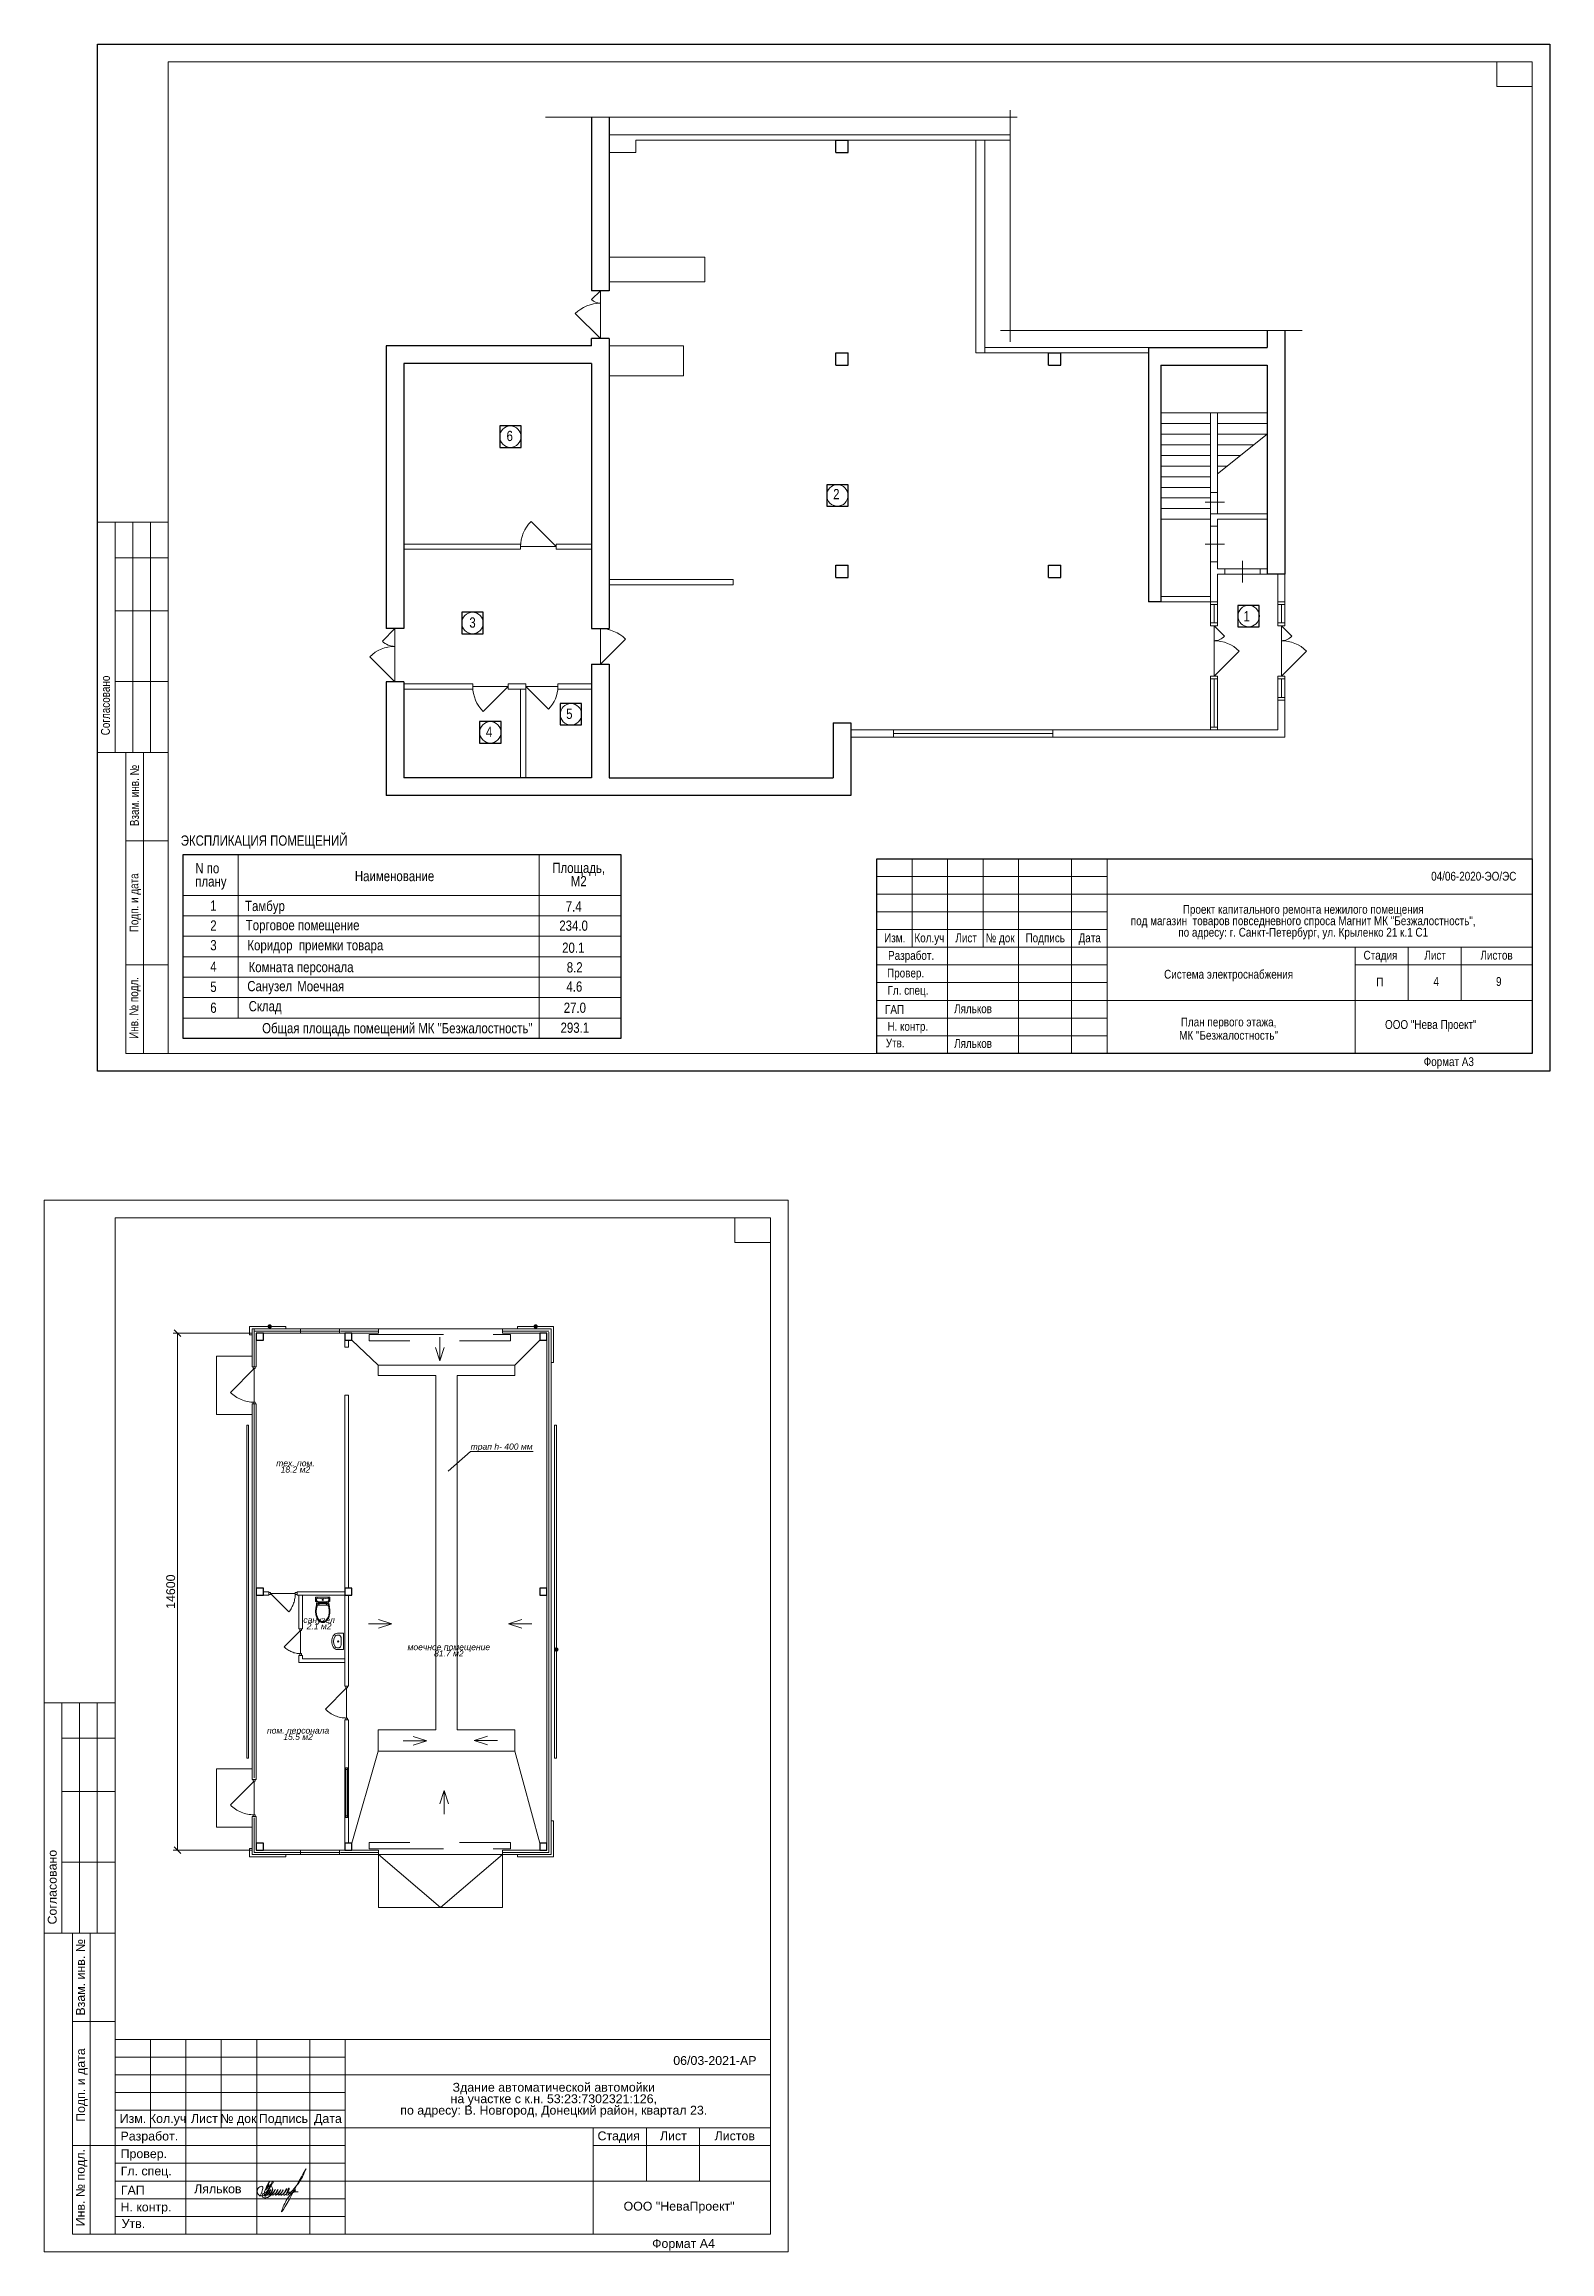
# Model space of a CAD drawing. Header units: metres. Extents: x 14774.6 to 14817.2, y 5674.3 to 5736.7.
import ezdxf
from ezdxf.enums import TextEntityAlignment as Align

# ---------------------------------------------------------------- set-up
doc = ezdxf.new("R2010")
doc.units = ezdxf.units.M
doc.header["$MEASUREMENT"] = 0
doc.linetypes.add('DGN Style 2', pattern=[3.4986, 2.09916, -1.39944])
doc.layers.get('Defpoints').update_dxf_attribs({"lineweight": 0})
for name, color, linetype, lineweight in [('Level 1', 7, 'Continuous', 0), ('Level 50', 7, 'Continuous', 0), ('Level 63', 7, 'Continuous', 0), ('Стены', 7, 'Continuous', 13), ('ТОНКАЯ', 7, 'Continuous', 30), ('ЧЕРТЕЖ', 7, 'Continuous', 0)]:
    doc.layers.add(name, color=color, linetype=linetype, lineweight=lineweight)
for name, color, linetype in [('YOLO_FRAME', 1, 'Continuous'), ('YOLO_STAMP', 1, 'Continuous'), ('YOLO_TABLE', 1, 'Continuous')]:
    doc.layers.add(name, color=color, linetype=linetype)
doc.styles.get("Standard").update_dxf_attribs({"font": 'txt.shx', "height": 0.0025})
doc.styles.add('Style-Arial', font='arial.ttf')
doc.styles.add('Style-Arial IF', font='ariali.ttf')
doc.styles.add('Style-txt', font='txt.shx')
doc.linetypes.add('Batt', pattern='A,-0.079,[3,dgnlstyle-ARCHLSTY.shx,S=0.002488,R=0,X=0,Y=0],-0.079', length=0.158)
doc.dimstyles.new('100', dxfattribs={"dimtxt": 0.25, "dimasz": 0.1875, "dimexe": 0.125, "dimexo": 0.125, "dimgap": 0.0625, "dimtad": 1, "dimdec": 0, "dimlfac": 1000, "dimzin": 11, "dimdsep": 46, "dimtxsty": 'Style-txt', "dimblk": 'OBLIQUE', "dimcen": 0.09, "dimadec": 0, "dimazin": 3, "dimtfac": 1, "dimtdec": 0, "dimtmove": 0, "dimatfit": 3, "dimldrblk": 'TerminatorOpen', "dimfxl": 1, "dimfrac": 2, "dimtzin": 11, "dimlwd": 0, "dimlwe": 0, "dimarcsym": 0})

msp = doc.modelspace()

# ---------------------------------------------------------------- texts
at = {"color": 7, "linetype": 'Continuous', "lineweight": 0, "style": 'Style-Arial', "width": 0.8}
for s, height, p in [('6', 0.2888, (14787.7883, 5725.769)), ('2', 0.2888, (14797.0084, 5724.127)), ('3', 0.2888, (14786.738, 5720.4993)), ('1', 0.2888, (14808.5925, 5720.6787)), ('5', 0.2888, (14789.4708, 5717.9226)), ('4', 0.2888, (14787.2047, 5717.4129)), ('1', 0.2888, (14779.4242, 5712.5091)), ('3', 0.2888, (14779.4242, 5711.3885)), ('2', 0.2888, (14779.4242, 5711.9443)), ('4', 0.2888, (14779.4236, 5710.7835)), ('20.1', 0.28875, (14789.5819, 5711.3177)), ('5', 0.2888, (14779.425, 5710.214)), ('4.6', 0.28875, (14789.6123, 5710.2201)), ('П', 0.25, (14812.3497, 5710.3307)), ('4', 0.25, (14813.9417, 5710.3446)), ('9', 0.25, (14815.7096, 5710.3446)), ('6', 0.2888, (14779.4242, 5709.6229)), ('27.0', 0.28875, (14789.6268, 5709.6228)), ('293.1', 0.28875, (14789.6268, 5709.059))]:
    msp.add_text(s, height=height, dxfattribs=at).set_placement(p, align=Align.TOP_CENTER)
for s, p in [('Согласовано', (14776.3747, 5718.0142)), ('Взам. инв. №', (14777.193, 5715.4712)), ('Подп. и дата', (14777.1801, 5712.4414)), ('Инв. № подл.', (14777.1757, 5709.4734))]:
    msp.add_text(s, height=0.25, rotation=90, dxfattribs=at).set_placement(p, align=Align.MIDDLE_CENTER)
at = {"color": 7, "lineweight": 13, "style": 'Style-Arial', "width": 0.8}
msp.add_text('ЭКСПЛИКАЦИЯ ПОМЕЩЕНИЙ ', height=0.28875, dxfattribs=at).set_placement((14780.8989, 5714.1986), align=Align.MIDDLE_CENTER)
at = {"color": 7, "linetype": 'Continuous', "lineweight": 13, "style": 'Style-Arial', "width": 0.8}
msp.add_text('04/06-2020-ЭО/ЭС', height=0.25, dxfattribs=at).set_placement((14815.0032, 5713.3169), align=Align.TOP_CENTER)
at = {"color": 7, "linetype": 'Continuous', "lineweight": 0, "style": 'Style-Arial', "width": 0.8}
for s, p in [('Тамбур', (14780.3165, 5712.4977)), ('Торговое помещение ', (14780.3361, 5711.9556)), ('Санузел', (14780.3802, 5710.2338))]:
    msp.add_text(s, height=0.28875, dxfattribs=at).set_placement(p, align=Align.TOP_LEFT)
at = {"color": 7, "linetype": 'Continuous', "lineweight": 13, "style": 'Style-Arial', "width": 0.8}
for s, height, p in [('7.4', 0.28875, (14789.3692, 5712.4825)), ('234.0', 0.28875, (14789.1877, 5711.9407)), ('8.2', 0.28875, (14789.3973, 5710.7636)), ('Общая площадь помещений МК "Безжалостность"', 0.28875, (14780.7991, 5709.046)), ('ООО "Нева Проект"', 0.25, (14812.497, 5709.1302))]:
    msp.add_text(s, height=height, dxfattribs=at).set_placement(p, align=Align.TOP_LEFT)
at = {"color": 7, "linetype": 'Continuous', "lineweight": 0, "style": 'Style-Arial', "width": 0.8}
for s, p in [('Изм.', (14798.6574, 5711.4518)), ('Кол.уч', (14799.6347, 5711.4518)), ('Лист', (14800.6731, 5711.4518)), ('№ док', (14801.632, 5711.4518)), ('Подпись', (14802.906, 5711.4518)), ('Дата', (14804.1615, 5711.4518)), ('Разработ.', (14799.1193, 5710.9558)), ('Стадия', (14812.3688, 5710.9618)), ('Лист', (14813.9131, 5710.9618)), ('Листов', (14815.6466, 5710.9618)), ('Провер.', (14798.9646, 5710.4581)), ('ГАП', (14798.6515, 5709.4294)), ('Гл. спец.', (14799.0309, 5709.9709)), ('Н. контр.', (14799.0258, 5708.9518)), ('Утв.', (14798.6699, 5708.485)), ('Формат А3', (14814.2977, 5707.956))]:
    msp.add_text(s, height=0.25, dxfattribs=at).set_placement(p, align=Align.MIDDLE_CENTER)
at = {"color": 7, "lineweight": 13, "style": 'Style-Arial', "width": 0.8}
for p in [(14800.3325, 5709.575), (14800.3325, 5708.5957)]:
    msp.add_text('Ляльков', height=0.25, dxfattribs=at).set_placement(p, align=Align.TOP_LEFT)
at = {"color": 7, "linetype": 'Continuous', "lineweight": 0, "style": 'Style-Arial'}
msp.add_text('Ляльков', height=0.25, dxfattribs=at).set_placement((14778.88, 5676.1286), align=Align.MIDDLE_LEFT)
at = {"color": 7, "linetype": 'Continuous', "lineweight": 13, "style": 'Style-Arial'}
for s, insert, char_height, attachment_point, line_spacing_factor in [('\\H1x;\\W0.8;N по \\Pплану', (14778.912, 5713.1886), 0.28875, 4, 0.776524), ('\\H1x;\\W0.8;Наименование', (14783.4162, 5713.1953), 0.28875, 4, 0.6), ('\\H1x;\\W0.8;Проект капитального ремонта нежилого помещения \\Pпод магазин  товаров повседневного спроса Магнит МК "Безжалостность",\\Pпо адресу: г. Санкт-Петербург, ул. Крыленко 21 к.1 С1', (14810.1875, 5712.382), 0.25, 2, 0.776524)]:
    msp.add_mtext(s, dxfattribs=dict(at, insert=insert, char_height=char_height, attachment_point=attachment_point, line_spacing_factor=line_spacing_factor))
at = {"color": 7, "linetype": 'Continuous', "lineweight": 0, "style": 'Style-Arial'}
for s, insert, char_height, attachment_point, line_spacing_factor in [('\\H1x;\\W0.8;Площадь,\\PМ2', (14789.7357, 5713.5716), 0.28875, 2, 0.776524), ('\\H1x;\\W0.8;Коридор  приемки товара', (14782.3007, 5711.3886), 0.28875, 2, 0.6), ('\\H1x;\\W0.8;Комната персонала ', (14780.4161, 5710.7721), 0.28875, 1, 0.6), ('\\H1.000000x;\\W0.800000;Моечная ', (14781.7894, 5710.2304), 0.28875, 1, 0.60241), ('{\\W0.8;Система электроснабжения}', (14808.0818, 5710.3869), 0.25, 5, 0.9), ('\\H1.000000x;\\W0.800000;Склад ', (14780.4191, 5709.6672), 0.28875, 1, 0.60241), ('\\H1x;\\W0.8;План первого этажа,\\PМК "Безжалостность"', (14808.0818, 5708.8869), 0.25, 5, 0.9), ('\\P06/03-2021-АР', (14793.5801, 5679.9121), 0.25, 5, 0.776524)]:
    msp.add_mtext(s, dxfattribs=dict(at, insert=insert, char_height=char_height, attachment_point=attachment_point, line_spacing_factor=line_spacing_factor))
at = {"color": 18, "linetype": 'Continuous', "lineweight": 0, "true_color": 0x000000, "insert": (14789.0313, 5678.6349), "char_height": 0.25, "attachment_point": 5, "line_spacing_factor": 0.776524, "style": 'Style-Arial'}
msp.add_mtext('Здание автоматической автомойки \\Pна участке с к.н. 53:23:7302321:126, \\Pпо адресу: В. Новгород, Донецкий район, квартал 23.', dxfattribs=at)
at = {"layer": 'Level 1', "color": 7, "linetype": 'Continuous', "lineweight": 0, "char_height": 0.1725, "attachment_point": 5, "style": 'Style-Arial IF'}
for s, insert, line_spacing_factor in [('трап h- 400 мм', (14787.5595, 5697.0613), 0.6), ('тех. пом.\\P18.2 м2', (14781.7397, 5696.5287), 0.621037), ('санузел\\P2.1 м2', (14782.4075, 5692.1043), 0.621037), ('моечное помещение\\P81.7 м2', (14786.069, 5691.3344), 0.621037), ('пом. персонала\\P15.5 м2', (14781.814, 5688.9797), 0.621037)]:
    msp.add_mtext(s, dxfattribs=dict(at, insert=insert, line_spacing_factor=line_spacing_factor))
at = {"layer": 'Level 63', "color": 7, "linetype": 'Continuous', "lineweight": 0, "style": 'Style-Arial'}
for s, p in [('Согласовано', (14774.8727, 5684.6474)), ('Взам. инв. №', (14775.6709, 5682.1016)), ('Подп. и дата', (14775.6745, 5679.0589)), ('Инв. № подл.', (14775.6653, 5676.1619))]:
    msp.add_text(s, height=0.25002, rotation=90, dxfattribs=at).set_placement(p, align=Align.MIDDLE_CENTER)
for s, p in [('Изм.', (14777.1524, 5678.1144)), ('Разработ.', (14777.6143, 5677.6185)), ('Кол.уч', (14778.1297, 5678.1144)), ('Лист', (14779.1681, 5678.1144)), ('№ док', (14780.127, 5678.1144)), ('Подпись', (14781.401, 5678.1144)), ('Дата', (14782.6565, 5678.1144)), ('Стадия', (14790.8638, 5677.6244)), ('Лист', (14792.4081, 5677.6244)), ('Листов', (14794.1416, 5677.6244)), ('Провер.', (14777.4596, 5677.1207)), ('Гл. спец.', (14777.5259, 5676.6335)), ('ГАП', (14777.1465, 5676.092)), ('Н. контр.', (14777.5208, 5675.6144)), ('Утв.', (14777.1649, 5675.1476)), ('ООО "НеваПроект"', (14792.5683, 5675.6389))]:
    msp.add_text(s, height=0.25, dxfattribs=at).set_placement(p, align=Align.MIDDLE_CENTER)
at = {"layer": 'ЧЕРТЕЖ', "color": 7, "linetype": 'Continuous', "lineweight": 0, "insert": (14792.6934, 5674.5483), "char_height": 0.25, "attachment_point": 5, "line_spacing_factor": 1.214483, "style": 'Style-Arial'}
msp.add_mtext('Формат А4', dxfattribs=at)

# ---------------------------------------------------------------- blocks, each defined once
blk = doc.blocks.new('*U55')
at = {"color": 252, "linetype": 'Continuous', "lineweight": 0}
for p, q in [((0.085, 0.187), (0.225, 0.166)), ((0.128, 0.146), (0.128, -0.146)), ((0.18, 0.146), (0.18, 0.116)), ((0.18, 0.101), (0.18, -0.1)), ((0.251, 0.203), (0.341, 0.203)), ((0.263, 0.173), (0.313, 0.173)), ((0.361, 0.183), (0.361, -0.183)), ((0.085, -0.187), (0.225, -0.166)), ((0.18, -0.116), (0.18, -0.146)), ((0.341, -0.203), (0.251, -0.203)), ((0.313, -0.173), (0.263, -0.173))]:
    blk.add_line(p, q, dxfattribs=at)
at = {"color": 252, "linetype": 'Continuous', "lineweight": 0, "extrusion": (0, 0, -1)}
blk.add_circle((-0.284, 0), 0.0173, dxfattribs=at)
at = {"color": 252, "linetype": 'Continuous', "lineweight": 0}
for centre, radius, start, end in [((-0.228, 0), 0.133, 146.97653, 180), ((-0.228, 0), 0.133, 180, 213.02347), ((-0.139, -0.058), 0.239, 122.50779, 146.97653), ((-0.211, 0), 0.119, 146.97653, 180), ((-0.211, 0), 0.119, 180, 213.02347), ((-0.131, -0.052), 0.215, 122.50779, 146.97653), ((-0.081, -0.15), 0.348, 104.78666, 122.50779), ((-0.079, -0.134), 0.313, 104.78666, 122.50779), ((-0.042, -0.296), 0.499, 90, 104.78666), ((-0.044, -0.265), 0.448, 90, 104.78666), ((-0.044, -0.265), 0.448, 75.21334, 90), ((-0.042, -0.296), 0.499, 75.21334, 90), ((-0.01, -0.134), 0.313, 63.90531, 75.21334), ((-0.004, -0.15), 0.348, 58.14894, 75.21334), ((0.849, 0), 0.646, 163.0112, 196.9888), ((0.849, 0), 0.626, 165.42439, 194.57561), ((0.251, 0.183), 0.0203, 90, 163.0112), ((0.263, 0.152), 0.0203, 90, 165.42439), ((0.801, 0), 0.491, 162.65796, 197.34204), ((0.313, 0.152), 0.0203, 342.65796, 90), ((0.341, 0.183), 0.0203, 360, 90), ((-0.139, 0.058), 0.239, 213.02347, 237.49221), ((-0.131, 0.052), 0.215, 213.02347, 237.49221), ((-0.081, 0.15), 0.348, 237.49221, 255.21334), ((-0.079, 0.135), 0.313, 237.49221, 255.21334), ((-0.042, 0.296), 0.499, 255.21334, 270), ((-0.044, 0.266), 0.448, 255.21334, 270), ((-0.044, 0.266), 0.448, 270, 284.78666), ((-0.042, 0.296), 0.499, 270, 284.78666), ((-0.01, 0.135), 0.313, 284.78666, 296.09469), ((-0.004, 0.15), 0.348, 284.78666, 301.85106), ((0.251, -0.183), 0.0203, 196.9888, 270), ((0.263, -0.152), 0.0203, 194.57561, 270), ((0.313, -0.152), 0.0203, 270, 17.34204), ((0.341, -0.183), 0.0203, 270, 360)]:
    blk.add_arc(centre, radius, start, end, dxfattribs=at)
for points in [[(0.163, 0.101), (0.201, 0.101), (0.201, 0.116), (0.163, 0.116)], [(0.163, -0.1), (0.201, -0.1), (0.201, -0.116), (0.163, -0.116)]]:
    blk.add_3dface(points, dxfattribs=at)
at = {"color": 252, "linetype": 'Continuous', "lineweight": 0, "extrusion": (0, 0, -1), "insert": (0.324, 0.036), "char_height": 0.01016, "width": 48.31913, "attachment_point": 1, "text_direction": (0, -1, 0)}
blk.add_mtext('Spais Shattl', dxfattribs=at)
blk = doc.blocks.new('SINK10_1')
at = {"color": 252, "linetype": 'Continuous', "lineweight": 0}
for p, q in [((-23, 0), (-23, -16.8)), ((23, 0), (-23, 0)), ((23, 0), (23, -16.8)), ((-17.9, -12.3), (-18, -13.4)), ((-18, -13.4), (-18, -16.8)), ((-17.5, -11.2), (-17.9, -12.3)), ((-16.8, -10.1), (-17.5, -11.2)), ((-15.9, -9.2), (-16.8, -10.1)), ((-14.8, -8.3), (-15.9, -9.2)), ((-13.6, -7.7), (-14.8, -8.3)), ((-12.2, -7.2), (-13.6, -7.7)), ((-10.7, -6.9), (-12.2, -7.2)), ((-9.1, -6.8), (-10.7, -6.9)), ((-9.1, -6.8), (-9.1, -6.8)), ((9.1, -6.8), (-9.1, -6.8)), ((9.1, -6.8), (9.1, -6.8)), ((10.7, -6.9), (9.1, -6.8)), ((12.2, -7.2), (10.7, -6.9)), ((13.6, -7.7), (12.2, -7.2)), ((14.8, -8.3), (13.6, -7.7)), ((15.9, -9.2), (14.8, -8.3)), ((16.8, -10.1), (15.9, -9.2)), ((17.5, -11.2), (16.8, -10.1)), ((17.9, -12.3), (17.5, -11.2)), ((18, -13.4), (17.9, -12.3)), ((18, -13.4), (18, -16.8))]:
    blk.add_line(p, q, dxfattribs=at)
for centre, radius, start, end in [((-9.1, -16.8), 13.9, 180, 241.52544), ((-9.1, -16.8), 8.89, 180, 241.52544), ((0, 0), 33, 241.52544, 298.47456), ((0, 0), 28, 241.52544, 298.47456), ((0, -15.2), 1.75, 0, 359.99999), ((9.1, -16.8), 8.89, 298.47456, 360), ((9.1, -16.8), 13.9, 298.47456, 360)]:
    blk.add_arc(centre, radius, start, end, dxfattribs=at)
blk = doc.blocks.new('*U57')
at = {"layer": 'Стены', "color": 7, "linetype": 'Continuous', "lineweight": 0}
for p, q in [((0, 0.333), (-0.122, -0.044)), ((0, -0.333), (0, 0.333)), ((0, 0.333), (0.122, -0.044))]:
    blk.add_line(p, q, dxfattribs=at)
blk = doc.blocks.new('_Oblique')
at = {"color": 0, "linetype": 'ByBlock', "lineweight": -2}
blk.add_line((0.5, 0.5), (-0.5, -0.5), dxfattribs=at)
blk = doc.blocks.new('*D88')
at = {"layer": 'Defpoints', "color": 0, "linetype": 'Continuous', "lineweight": 0, "transparency": 16777216}
for p in [(14780.634, 5700.29), (14778.408, 5685.69), (14780.634, 5685.69)]:
    blk.add_point(p, dxfattribs=at)
at = {"layer": 'ЧЕРТЕЖ', "color": 7, "linetype": 'Continuous', "lineweight": 0, "transparency": 16777216}
for p, q in [((14780.509, 5700.29), (14778.283, 5700.29)), ((14778.408, 5700.29), (14778.408, 5685.69)), ((14780.509, 5685.69), (14778.283, 5685.69))]:
    blk.add_line(p, q, dxfattribs=at)
at = {"layer": 'ЧЕРТЕЖ', "color": 7, "linetype": 'Continuous', "lineweight": 0, "transparency": 16777216, "xscale": 0.1875, "yscale": 0.1875, "zscale": 0.1875}
for p, rotation in [((14778.408, 5700.29), 90), ((14778.408, 5685.69), 270)]:
    blk.add_blockref('_Oblique', p, dxfattribs=dict(at, rotation=rotation))
at = {"layer": 'ЧЕРТЕЖ', "color": 0, "linetype": 'Continuous', "lineweight": 0, "transparency": 16777216, "insert": (14778.218, 5692.99), "char_height": 0.25, "attachment_point": 5, "rotation": 90, "style": 'Style-Arial'}
blk.add_mtext('14600', dxfattribs=at)
blk = doc.blocks.new('TerminatorOpen')
at = {"color": 0, "linetype": 'ByBlock', "lineweight": -2}
for q in [(-1, 0.5), (-1, 0), (-1, -0.5)]:
    blk.add_line((0, 0), q, dxfattribs=at)

# ---------------------------------------------------------------- dimensions: what is measured, and where the dimension line sits
at = {"layer": 'ЧЕРТЕЖ', "color": 7, "linetype": 'Continuous', "lineweight": 0}
dim = msp.add_linear_dim(base=(14778.4085, 5685.69), p1=(14780.6339, 5700.29), p2=(14780.6339, 5685.69), angle=90, dimstyle='100', override={"dimtxsty": 'Style-Arial', "dimclrd": 7, "dimclre": 7, "dimtofl": 0, "dimtmove": 1, "dimfrac": 0}, dxfattribs=at)
dim.commit()
dim.dimension.update_dxf_attribs({"geometry": '*D88', "text_midpoint": (14778.2183, 5692.99)})

# ---------------------------------------------------------------- hatches: boundary and pattern name
at = {"layer": 'ЧЕРТЕЖ', "linetype": 'Continuous', "lineweight": 0}
h = msp.add_hatch(color=7, dxfattribs=at)
edge = h.paths.add_edge_path()
edge.add_arc((14781.0131, 5700.48), 0.0604, 0, 360)
h = msp.add_hatch(color=7, dxfattribs=at)
edge = h.paths.add_edge_path()
edge.add_arc((14788.5203, 5700.48), 0.0604, 0, 360)
h = msp.add_hatch(color=7, dxfattribs=at)
edge = h.paths.add_edge_path()
edge.add_arc((14789.1054, 5691.357), 0.0604, 0, 360)

# ---------------------------------------------------------------- linework, layer by layer
at = {"color": 7, "linetype": 'Continuous', "lineweight": 0}
for p, q in [((14776.1503, 5736.6868), (14817.1503, 5736.6868)), ((14776.1503, 5707.6868), (14776.1503, 5736.6868)), ((14817.1503, 5736.6868), (14817.1503, 5707.6868)), ((14802.1108, 5734.6233), (14788.8025, 5734.6233)), ((14801.9116, 5734.8244), (14801.9116, 5728.2809)), ((14790.3461, 5729.7229), (14790.0986, 5729.4754)), ((14790.3461, 5729.7229), (14790.3461, 5728.3729)), ((14789.639, 5729.08), (14790.3461, 5728.3729)), ((14810.1625, 5728.6057), (14801.6394, 5728.6057)), ((14806.1711, 5726.2729), (14809.1711, 5726.2729)), ((14806.1711, 5725.9729), (14807.5711, 5725.9729)), ((14807.7711, 5725.9729), (14809.1711, 5725.9729)), ((14806.1711, 5725.6729), (14807.5711, 5725.6729)), ((14806.1711, 5725.3729), (14807.5711, 5725.3729)), ((14806.1711, 5725.0729), (14807.5711, 5725.0729)), ((14809.1711, 5725.6729), (14807.7711, 5724.5551)), ((14807.7711, 5725.6729), (14809.1711, 5725.6729)), ((14807.7711, 5725.3729), (14808.7953, 5725.3729)), ((14807.7711, 5725.0729), (14808.4196, 5725.0729)), ((14806.1711, 5724.7729), (14807.5711, 5724.7729)), ((14806.1711, 5724.4729), (14807.5711, 5724.4729)), ((14807.7711, 5724.7729), (14808.0438, 5724.7729)), ((14806.1711, 5724.1729), (14807.5711, 5724.1729)), ((14806.1711, 5723.8729), (14807.5711, 5723.8729)), ((14807.5711, 5724.0229), (14807.5711, 5723.4229)), ((14807.7711, 5724.0229), (14807.7711, 5723.4229)), ((14789.0961, 5722.4979), (14788.389, 5723.205)), ((14806.1711, 5723.5729), (14807.5711, 5723.5729)), ((14806.1711, 5723.2729), (14807.5711, 5723.2729)), ((14807.4186, 5723.7561), (14807.9623, 5723.7561)), ((14807.4186, 5722.5729), (14807.9623, 5722.5729)), ((14807.5711, 5722.0729), (14807.5711, 5723.0729)), ((14807.7711, 5723.0729), (14807.7711, 5722.0729)), ((14788.0961, 5722.4979), (14789.0961, 5722.4979)), ((14808.4711, 5722.0965), (14808.4711, 5721.4816)), ((14807.9711, 5721.8729), (14808.9711, 5721.8729)), ((14807.9711, 5721.7229), (14808.9711, 5721.7229)), ((14807.5711, 5720.8629), (14807.5711, 5720.3429)), ((14807.6711, 5720.8629), (14807.6711, 5720.3429)), ((14807.7711, 5720.8629), (14807.7711, 5720.3429)), ((14809.4711, 5720.8629), (14809.4711, 5720.3429)), ((14809.5711, 5720.8629), (14809.5711, 5720.3429)), ((14809.6711, 5720.8629), (14809.6711, 5720.3429)), ((14784.5461, 5720.1829), (14784.1925, 5719.8293)), ((14784.5461, 5720.1829), (14784.5461, 5718.6829)), ((14790.3461, 5720.1829), (14790.3461, 5719.1829)), ((14807.6711, 5720.2629), (14807.6711, 5718.8429)), ((14807.6711, 5720.2629), (14807.968, 5719.9659)), ((14809.5711, 5720.2629), (14809.5711, 5718.8429)), ((14809.5711, 5720.2629), (14809.868, 5719.9659)), ((14790.3461, 5719.1829), (14791.0532, 5719.89)), ((14808.3782, 5719.55), (14807.6711, 5718.8429)), ((14810.2782, 5719.55), (14809.5711, 5718.8429)), ((14783.839, 5719.39), (14784.5461, 5718.6829)), ((14787.7461, 5718.5479), (14786.7461, 5718.5479)), ((14787.7461, 5718.5479), (14787.039, 5717.8407)), ((14789.1461, 5718.5479), (14788.2461, 5718.5479)), ((14788.2461, 5718.5479), (14788.8825, 5717.9115)), ((14807.5711, 5718.7629), (14807.5711, 5717.3229)), ((14807.6711, 5718.7629), (14807.6711, 5717.4029)), ((14807.7711, 5718.7629), (14807.7711, 5717.3229)), ((14809.4711, 5718.7629), (14809.4711, 5718.2429)), ((14809.5711, 5718.2429), (14809.5711, 5718.7629)), ((14809.6711, 5718.2429), (14809.6711, 5718.7629)), ((14803.1211, 5717.3229), (14798.6211, 5717.3229)), ((14798.6211, 5717.2229), (14803.1211, 5717.2229)), ((14803.1211, 5717.1229), (14798.6211, 5717.1229)), ((14798.1503, 5713.1868), (14804.6503, 5713.1868)), ((14798.1503, 5712.6868), (14804.6503, 5712.6868)), ((14778.5725, 5712.0739), (14790.9263, 5712.0739)), ((14798.1503, 5712.1868), (14804.6503, 5712.1868)), ((14778.5725, 5711.4964), (14790.9263, 5711.4964)), ((14778.5725, 5710.9189), (14790.9263, 5710.9189)), ((14778.5725, 5710.3414), (14790.9263, 5710.3414)), ((14798.1503, 5710.6868), (14804.6503, 5710.6868)), ((14798.1503, 5710.1868), (14804.6503, 5710.1868)), ((14778.5725, 5709.7639), (14790.9263, 5709.7639)), ((14798.1503, 5709.6868), (14804.6503, 5709.6868)), ((14778.5725, 5709.1864), (14790.9263, 5709.1864)), ((14798.1503, 5709.1868), (14804.6503, 5709.1868)), ((14798.1503, 5708.6868), (14804.6503, 5708.6868)), ((14817.1503, 5707.6868), (14776.1503, 5707.6868))]:
    msp.add_line(p, q, dxfattribs=at)
at = {"color": 7, "linetype": 'Continuous', "lineweight": 13}
for p, q in [((14778.1503, 5736.1868), (14816.6503, 5736.1868)), ((14778.1503, 5736.1868), (14778.1503, 5708.1868)), ((14815.6503, 5736.1868), (14815.6503, 5735.4868)), ((14816.6503, 5736.1868), (14816.6503, 5708.1868)), ((14815.6503, 5735.4868), (14816.6503, 5735.4868)), ((14790.5961, 5734.1229), (14801.9116, 5734.1229)), ((14791.3461, 5733.9729), (14801.9116, 5733.9729)), ((14791.3461, 5733.9729), (14791.3461, 5733.6229)), ((14800.9461, 5733.9729), (14800.9461, 5727.9729)), ((14801.1961, 5733.9729), (14801.1961, 5727.9729)), ((14791.3461, 5733.6229), (14790.5961, 5733.6229)), ((14793.2961, 5730.6729), (14790.5961, 5730.6729)), ((14793.2961, 5730.6729), (14793.2961, 5729.9729)), ((14793.2961, 5729.9729), (14790.5961, 5729.9729)), ((14792.6961, 5728.1729), (14790.5961, 5728.1729)), ((14792.6961, 5728.1729), (14792.6961, 5727.3229)), ((14805.8211, 5727.9729), (14800.9461, 5727.9729)), ((14805.8211, 5728.1229), (14801.1961, 5728.1229)), ((14792.6961, 5727.3229), (14790.5961, 5727.3229)), ((14807.5711, 5724.0229), (14807.5711, 5726.2729)), ((14807.7711, 5724.0229), (14807.7711, 5726.2729)), ((14807.5711, 5724.0229), (14807.7711, 5724.0229)), ((14807.5711, 5723.0729), (14807.5711, 5723.4229)), ((14807.5711, 5723.4229), (14809.1711, 5723.4229)), ((14807.7711, 5723.0729), (14807.7711, 5723.2729)), ((14807.7711, 5723.2729), (14809.1711, 5723.2729)), ((14776.1503, 5723.1868), (14778.1503, 5723.1868)), ((14776.1503, 5723.1868), (14776.1503, 5716.6868)), ((14776.6503, 5723.1868), (14776.6503, 5716.6868)), ((14777.1503, 5723.1868), (14777.1503, 5716.6868)), ((14777.6503, 5723.1868), (14777.6503, 5716.6868)), ((14784.7961, 5722.5729), (14788.0961, 5722.5729)), ((14788.0961, 5722.5729), (14788.0961, 5722.4229)), ((14789.0961, 5722.5729), (14789.0961, 5722.4229)), ((14789.0961, 5722.5729), (14790.0961, 5722.5729)), ((14807.5711, 5723.0729), (14807.7711, 5723.0729)), ((14776.6503, 5722.1868), (14778.1503, 5722.1868)), ((14784.7961, 5722.4229), (14788.0961, 5722.4229)), ((14789.0961, 5722.4229), (14790.0961, 5722.4229)), ((14807.5711, 5722.0729), (14807.7711, 5722.0729)), ((14807.7711, 5721.8729), (14807.7711, 5722.0729)), ((14794.0961, 5721.5729), (14790.5961, 5721.5729)), ((14794.0961, 5721.4229), (14790.5961, 5721.4229)), ((14794.0961, 5721.5729), (14794.0961, 5721.4229)), ((14807.7711, 5721.8729), (14807.9711, 5721.8729)), ((14807.7711, 5721.7229), (14807.9711, 5721.7229)), ((14807.9711, 5721.7229), (14807.9711, 5721.8729)), ((14808.9711, 5721.7229), (14808.9711, 5721.8729)), ((14808.9711, 5721.8729), (14809.1711, 5721.8729)), ((14808.9711, 5721.7229), (14809.1711, 5721.7229)), ((14806.1711, 5721.0929), (14807.5711, 5721.0929)), ((14806.1711, 5720.9429), (14807.7711, 5720.9429)), ((14776.6503, 5720.6868), (14778.1503, 5720.6868)), ((14776.6503, 5718.6868), (14778.1503, 5718.6868)), ((14784.7961, 5718.6229), (14786.7461, 5718.6229)), ((14784.7961, 5718.4729), (14786.7461, 5718.4729)), ((14786.7461, 5718.6229), (14786.7461, 5718.4729)), ((14787.7461, 5718.6229), (14787.7461, 5718.4729)), ((14787.7461, 5718.6229), (14788.2461, 5718.6229)), ((14787.7461, 5718.4729), (14788.2461, 5718.4729)), ((14788.0961, 5718.4729), (14788.0961, 5715.9729)), ((14788.2461, 5718.6229), (14788.2461, 5715.9729)), ((14789.1461, 5718.6229), (14789.1461, 5718.4729)), ((14789.1461, 5718.6229), (14790.0961, 5718.6229)), ((14789.1461, 5718.4729), (14790.0961, 5718.4729)), ((14809.4711, 5718.2429), (14809.4711, 5717.3229)), ((14809.6711, 5718.2429), (14809.6711, 5717.1229)), ((14797.4211, 5717.3229), (14798.6211, 5717.3229)), ((14797.4211, 5717.1229), (14798.6211, 5717.1229)), ((14798.6211, 5717.3229), (14798.6211, 5717.1229)), ((14803.1211, 5717.3229), (14803.1211, 5717.1229)), ((14803.1211, 5717.3229), (14809.4711, 5717.3229)), ((14803.1211, 5717.1229), (14809.6711, 5717.1229)), ((14776.1503, 5716.6868), (14778.1503, 5716.6868)), ((14777.4503, 5708.1868), (14777.4503, 5716.6868)), ((14776.9503, 5714.1868), (14778.1503, 5714.1868)), ((14778.5725, 5713.8064), (14790.9263, 5713.8064)), ((14778.5725, 5713.8064), (14778.5725, 5708.6089)), ((14780.1192, 5713.8064), (14780.1192, 5709.1864)), ((14788.6163, 5713.8064), (14788.6163, 5708.6089)), ((14790.9263, 5713.8064), (14790.9263, 5708.6089)), ((14798.1503, 5713.6868), (14816.6503, 5713.6868)), ((14798.1503, 5713.6868), (14798.1503, 5708.1868)), ((14799.1503, 5713.6868), (14799.1503, 5711.1868)), ((14800.1503, 5713.6868), (14800.1503, 5708.1868)), ((14801.1503, 5713.6868), (14801.1503, 5711.1868)), ((14802.1503, 5713.6868), (14802.1503, 5708.1868)), ((14803.6503, 5713.6868), (14803.6503, 5708.1868)), ((14804.6503, 5713.6868), (14804.6503, 5708.1868)), ((14778.5725, 5712.6514), (14790.9263, 5712.6514)), ((14804.6503, 5712.6868), (14816.6503, 5712.6868)), ((14798.1503, 5711.6868), (14804.6503, 5711.6868)), ((14798.1503, 5711.1868), (14816.6503, 5711.1868)), ((14776.9503, 5710.6868), (14778.1503, 5710.6868)), ((14811.6503, 5710.6868), (14816.6503, 5710.6868)), ((14804.6503, 5709.6868), (14816.6503, 5709.6868)), ((14778.5725, 5708.6089), (14790.9263, 5708.6089)), ((14777.7114, 5708.1868), (14816.6503, 5708.1868)), ((14780.9839, 5692.99), (14780.8339, 5692.99)), ((14780.9839, 5692.89), (14780.8339, 5692.89)), ((14780.9839, 5692.89), (14780.9839, 5692.99))]:
    msp.add_line(p, q, dxfattribs=at)
at = {"color": 7, "linetype": 'Continuous', "lineweight": 30}
for p, q in [((14790.0961, 5734.6233), (14790.0961, 5729.7229)), ((14790.5961, 5734.6233), (14790.5961, 5729.7229)), ((14796.9961, 5733.9729), (14797.3461, 5733.9729)), ((14796.9961, 5733.6229), (14796.9961, 5733.9729)), ((14797.3461, 5733.6229), (14797.3461, 5733.9729)), ((14796.9961, 5733.6229), (14797.3461, 5733.6229)), ((14790.5961, 5729.7229), (14790.0961, 5729.7229)), ((14790.5961, 5728.3729), (14790.0961, 5728.3729)), ((14790.0961, 5728.1729), (14790.0961, 5728.3729)), ((14790.5961, 5728.3729), (14790.5961, 5720.1829)), ((14809.1711, 5728.6057), (14809.1711, 5728.1229)), ((14809.6711, 5728.6057), (14809.6711, 5721.7229)), ((14790.0961, 5728.1729), (14784.2961, 5728.1729)), ((14784.2961, 5728.1729), (14784.2961, 5720.1829)), ((14784.7961, 5727.6729), (14784.7961, 5720.1829)), ((14790.0961, 5727.6729), (14784.7961, 5727.6729)), ((14790.0961, 5727.6729), (14790.0961, 5720.1829)), ((14796.9961, 5727.9729), (14797.3461, 5727.9729)), ((14796.9961, 5727.6229), (14796.9961, 5727.9729)), ((14796.9961, 5727.6229), (14797.3461, 5727.6229)), ((14797.3461, 5727.6229), (14797.3461, 5727.9729)), ((14802.9961, 5727.9729), (14803.3461, 5727.9729)), ((14802.9961, 5727.6229), (14802.9961, 5727.9729)), ((14802.9961, 5727.6229), (14803.3461, 5727.6229)), ((14803.3461, 5727.6229), (14803.3461, 5727.9729)), ((14805.8211, 5728.1229), (14805.8211, 5720.9429)), ((14805.8211, 5728.1229), (14809.1711, 5728.1229)), ((14806.1711, 5727.6229), (14806.1711, 5720.9429)), ((14806.1711, 5727.6229), (14809.1711, 5727.6229)), ((14809.1711, 5727.6229), (14809.1711, 5721.7229)), ((14796.9961, 5721.9729), (14797.3461, 5721.9729)), ((14796.9961, 5721.6229), (14796.9961, 5721.9729)), ((14797.3461, 5721.6229), (14797.3461, 5721.9729)), ((14802.9961, 5721.9729), (14803.3461, 5721.9729)), ((14802.9961, 5721.6229), (14802.9961, 5721.9729)), ((14803.3461, 5721.6229), (14803.3461, 5721.9729)), ((14796.9961, 5721.6229), (14797.3461, 5721.6229)), ((14802.9961, 5721.6229), (14803.3461, 5721.6229)), ((14809.6711, 5721.7229), (14809.1711, 5721.7229)), ((14806.1711, 5720.9429), (14805.8211, 5720.9429)), ((14784.7961, 5720.1829), (14784.2961, 5720.1829)), ((14790.0961, 5720.1829), (14790.5961, 5720.1829)), ((14790.0961, 5719.1829), (14790.5961, 5719.1829)), ((14790.0961, 5719.1829), (14790.0961, 5715.9729)), ((14790.5961, 5719.1829), (14790.5961, 5715.9729)), ((14784.7961, 5718.6829), (14784.2961, 5718.6829)), ((14784.2961, 5718.6829), (14784.2961, 5715.4729)), ((14784.7961, 5718.6829), (14784.7961, 5715.9729)), ((14796.9211, 5717.5229), (14796.9211, 5715.9729)), ((14796.9211, 5717.5229), (14797.4211, 5717.5229)), ((14797.4211, 5717.5229), (14797.4211, 5715.4729)), ((14790.0961, 5715.9729), (14784.7961, 5715.9729)), ((14790.5961, 5715.9729), (14796.9211, 5715.9729)), ((14797.4211, 5715.4729), (14784.2961, 5715.4729))]:
    msp.add_line(p, q, dxfattribs=at)
at = {"color": 7, "linetype": 'Continuous', "lineweight": 13, "flags": 128}
for points in [[(14807.7711, 5721.7229), (14807.7711, 5720.8629), (14807.5711, 5720.8629), (14807.5711, 5722.0729)], [(14809.6711, 5721.7229), (14809.6711, 5720.8629), (14809.4711, 5720.8629), (14809.4711, 5721.7229)], [(14809.4711, 5720.9429), (14809.6711, 5720.9429)], [(14809.6711, 5718.2429), (14809.4711, 5718.2429)], [(14809.4711, 5718.1629), (14809.6711, 5718.1629)], [(14807.5711, 5717.3229), (14807.5711, 5717.4029), (14807.5711, 5717.4029), (14807.7711, 5717.4029), (14807.7711, 5717.3229)], [(14778.1503, 5708.1868), (14776.9503, 5708.1868), (14776.9503, 5716.6868)], [(14811.6503, 5711.1868), (14811.6503, 5708.1868)], [(14813.1503, 5711.1868), (14813.1503, 5709.6868)], [(14814.6503, 5711.1868), (14814.6503, 5709.6868)]]:
    msp.add_lwpolyline(points, dxfattribs=at)
for points in [[(14807.5711, 5720.3429), (14807.7711, 5720.3429), (14807.7711, 5720.2629), (14807.5711, 5720.2629), (14807.5711, 5720.3429)], [(14809.4711, 5720.3429), (14809.6711, 5720.3429), (14809.6711, 5720.2629), (14809.4711, 5720.2629), (14809.4711, 5720.3429)], [(14807.5711, 5718.8429), (14807.7711, 5718.8429), (14807.7711, 5718.7629), (14807.5711, 5718.7629), (14807.5711, 5718.8429)], [(14809.4711, 5718.8429), (14809.6711, 5718.8429), (14809.6711, 5718.7629), (14809.4711, 5718.7629), (14809.4711, 5718.8429)]]:
    msp.add_lwpolyline(points, close=True, dxfattribs=at)
at = {"color": 7, "linetype": 'Continuous', "lineweight": 13}
for centre in [(14787.8073, 5725.6034), (14797.0389, 5723.9434), (14808.6473, 5720.5367), (14786.7374, 5720.3426), (14789.5146, 5717.7652), (14787.2407, 5717.2549)]:
    msp.add_circle(centre, 0.3022, dxfattribs=at)
at = {"color": 7, "linetype": 'Continuous', "lineweight": 0}
for centre, radius, start, end in [((14790.3461, 5729.7229), 0.35, 225, 270), ((14790.3461, 5728.3729), 1, 90, 135), ((14789.0961, 5722.4979), 1, 135, 180), ((14790.3461, 5719.1829), 1, 45, 90), ((14784.5461, 5718.6829), 1, 90, 135), ((14784.5461, 5720.1829), 0.5, 225, 270), ((14807.6711, 5720.2629), 0.42, 270, 315), ((14807.6711, 5718.8429), 1, 45, 90), ((14809.5711, 5720.2629), 0.42, 270, 315), ((14809.5711, 5718.8429), 1, 45, 90), ((14787.7461, 5718.5479), 1, 180, 225), ((14788.2461, 5718.5479), 0.9, 315, 0)]:
    msp.add_arc(centre, radius, start, end, dxfattribs=at)
at = {"layer": 'Level 1', "color": 7, "linetype": 'Continuous', "lineweight": 0}
for p, q in [((14786.0513, 5696.3961), (14786.6803, 5696.947)), ((14786.6803, 5696.947), (14788.4507, 5696.947))]:
    msp.add_line(p, q, dxfattribs=at)
at = {"layer": 'Level 50', "color": 7, "linetype": 'Continuous', "lineweight": 0}
for p, q in [((14795.6453, 5704.0494), (14774.6453, 5704.0494)), ((14774.6453, 5704.0494), (14774.6453, 5674.3494)), ((14795.6453, 5674.3494), (14795.6453, 5704.0494)), ((14774.6453, 5674.3494), (14795.6453, 5674.3494))]:
    msp.add_line(p, q, dxfattribs=at)
at = {"layer": 'Level 50', "color": 7, "linetype": 'Continuous', "lineweight": 13}
for p, q in [((14776.6453, 5703.5494), (14776.6453, 5674.8494)), ((14776.6453, 5703.5494), (14795.1453, 5703.5494)), ((14794.1453, 5702.8494), (14794.1453, 5703.5494)), ((14795.1453, 5674.8494), (14795.1453, 5703.5494)), ((14794.1453, 5702.8494), (14795.1453, 5702.8494))]:
    msp.add_line(p, q, dxfattribs=at)
at = {"layer": 'Level 63', "color": 7, "linetype": 'Continuous', "lineweight": 13}
for p, q in [((14774.6453, 5689.8494), (14776.6453, 5689.8494)), ((14774.6453, 5689.8494), (14774.6453, 5683.3494)), ((14775.1453, 5689.8494), (14775.1453, 5683.3494)), ((14775.6453, 5689.8494), (14775.6453, 5683.3494)), ((14776.1453, 5689.8494), (14776.1453, 5683.3494)), ((14775.1453, 5688.8494), (14776.6453, 5688.8494)), ((14775.1453, 5687.3494), (14776.6453, 5687.3494)), ((14775.1453, 5685.3494), (14776.6453, 5685.3494)), ((14774.6453, 5683.3494), (14776.6453, 5683.3494)), ((14775.4453, 5683.3494), (14776.6453, 5683.3494)), ((14775.9453, 5674.8494), (14775.9453, 5683.3494)), ((14775.4453, 5680.8494), (14776.6453, 5680.8494)), ((14776.6453, 5680.3494), (14795.1453, 5680.3494)), ((14776.6453, 5680.3494), (14776.6453, 5674.8494)), ((14777.6453, 5680.3494), (14777.6453, 5677.8494)), ((14778.6453, 5680.3494), (14778.6453, 5674.8494)), ((14779.6453, 5680.3494), (14779.6453, 5677.8494)), ((14780.6453, 5680.3494), (14780.6453, 5674.8494)), ((14782.1453, 5680.3494), (14782.1453, 5674.8494)), ((14783.1453, 5680.3494), (14783.1453, 5674.8494)), ((14783.1453, 5679.3494), (14795.1453, 5679.3494)), ((14776.6453, 5678.3494), (14783.1453, 5678.3494)), ((14776.6453, 5677.8494), (14783.1453, 5677.8494)), ((14783.1453, 5677.8494), (14795.1453, 5677.8494)), ((14775.4453, 5677.3494), (14776.6453, 5677.3494)), ((14790.1453, 5677.3494), (14795.1453, 5677.3494)), ((14783.1453, 5676.3494), (14795.1453, 5676.3494)), ((14776.6453, 5674.8494), (14795.1453, 5674.8494))]:
    msp.add_line(p, q, dxfattribs=at)
at = {"layer": 'Level 63', "color": 7, "linetype": 'Continuous', "lineweight": 0}
for p, q in [((14776.6453, 5679.8494), (14783.1453, 5679.8494)), ((14776.6453, 5679.3494), (14783.1453, 5679.3494)), ((14776.6453, 5678.8494), (14783.1453, 5678.8494)), ((14776.6453, 5677.3494), (14783.1453, 5677.3494)), ((14776.6453, 5676.8494), (14783.1453, 5676.8494)), ((14776.6453, 5676.3494), (14783.1453, 5676.3494)), ((14776.6453, 5675.8494), (14783.1453, 5675.8494)), ((14776.6453, 5675.3494), (14783.1453, 5675.3494))]:
    msp.add_line(p, q, dxfattribs=at)
at = {"layer": 'Level 63', "color": 7, "linetype": 'Continuous', "lineweight": 13, "flags": 128}
for points in [[(14776.6453, 5674.8494), (14775.4453, 5674.8494), (14775.4453, 5683.3494)], [(14790.1453, 5677.8494), (14790.1453, 5674.8494)], [(14791.6453, 5677.8494), (14791.6453, 5676.3494)], [(14793.1453, 5677.8494), (14793.1453, 5676.3494)]]:
    msp.add_lwpolyline(points, dxfattribs=at)
at = {"layer": 'YOLO_FRAME'}
msp.add_lwpolyline([(14776.1503, 5736.6868), (14817.1503, 5736.6868), (14817.1503, 5707.6868), (14776.1503, 5707.6868)], close=True, dxfattribs=at)
at = {"layer": 'YOLO_STAMP'}
msp.add_lwpolyline([(14798.1503, 5713.6868), (14816.6503, 5713.6868), (14816.6503, 5708.1868), (14798.1503, 5708.1868)], close=True, dxfattribs=at)
at = {"layer": 'YOLO_TABLE'}
for points in [[(14787.5052, 5725.3013), (14788.1095, 5725.3013), (14788.1095, 5725.9056), (14787.5052, 5725.9056)], [(14796.7368, 5723.6412), (14797.3411, 5723.6412), (14797.3411, 5724.2455), (14796.7368, 5724.2455)], [(14808.3451, 5720.2345), (14808.9494, 5720.2345), (14808.9494, 5720.8388), (14808.3451, 5720.8388)], [(14786.4352, 5720.0404), (14787.0395, 5720.0404), (14787.0395, 5720.6447), (14786.4352, 5720.6447)], [(14789.2124, 5717.4631), (14789.8167, 5717.4631), (14789.8167, 5718.0674), (14789.2124, 5718.0674)], [(14786.9385, 5716.9527), (14787.5428, 5716.9527), (14787.5428, 5717.557), (14786.9385, 5717.557)], [(14778.5725, 5713.8064), (14790.9263, 5713.8064), (14790.9263, 5708.6089), (14778.5725, 5708.6089)]]:
    msp.add_lwpolyline(points, close=True, dxfattribs=at)
at = {"layer": 'Стены', "color": 7, "linetype": 'Continuous', "lineweight": 13}
for p, q in [((14780.4439, 5700.48), (14780.4439, 5700.24)), ((14781.4639, 5700.48), (14780.4439, 5700.48)), ((14780.4439, 5700.24), (14780.5139, 5700.24)), ((14780.5139, 5700.41), (14780.5139, 5699.34)), ((14780.5139, 5700.41), (14781.8839, 5700.41)), ((14780.6339, 5700.29), (14780.6339, 5699.34)), ((14780.6339, 5700.29), (14781.8839, 5700.29)), ((14781.4639, 5700.48), (14781.4639, 5700.41)), ((14781.8839, 5700.29), (14781.8839, 5700.41)), ((14782.9839, 5700.29), (14782.9839, 5700.41)), ((14782.9839, 5700.41), (14784.0839, 5700.41)), ((14782.9839, 5700.29), (14784.0839, 5700.29)), ((14784.0839, 5700.41), (14784.0839, 5700.29)), ((14787.5839, 5700.41), (14787.5839, 5700.29)), ((14787.5839, 5700.41), (14788.9539, 5700.41)), ((14787.5839, 5700.29), (14788.8339, 5700.29)), ((14788.0039, 5700.48), (14788.0039, 5700.41)), ((14788.0039, 5700.48), (14789.0239, 5700.48)), ((14788.8339, 5685.69), (14788.8339, 5700.29)), ((14788.9539, 5685.57), (14788.9539, 5700.41)), ((14789.0239, 5700.48), (14789.0239, 5699.46)), ((14783.1339, 5699.89), (14783.1339, 5700.09)), ((14783.2339, 5699.89), (14783.1339, 5699.89)), ((14783.2339, 5699.89), (14783.2339, 5700.09)), ((14780.6339, 5699.34), (14780.5139, 5699.34)), ((14780.5139, 5699.34), (14780.6339, 5699.34)), ((14788.9539, 5699.46), (14789.0239, 5699.46)), ((14780.6339, 5698.29), (14780.5139, 5698.29)), ((14780.5139, 5698.29), (14780.5139, 5687.69)), ((14780.6339, 5698.29), (14780.6339, 5687.69)), ((14783.1339, 5690.3224), (14783.1339, 5698.54)), ((14783.2339, 5698.54), (14783.1339, 5698.54)), ((14783.2339, 5693.09), (14783.2339, 5698.54)), ((14781.7839, 5692.99), (14783.1339, 5692.99)), ((14781.7839, 5692.99), (14781.7839, 5692.89)), ((14781.7839, 5692.89), (14783.1339, 5692.89)), ((14781.8339, 5691.94), (14781.8339, 5692.89)), ((14781.9339, 5691.94), (14781.9339, 5692.89)), ((14783.2339, 5690.3224), (14783.2339, 5692.89)), ((14781.8339, 5691.94), (14781.9339, 5691.94)), ((14781.8339, 5690.99), (14781.8339, 5691.19)), ((14781.8339, 5691.19), (14781.9339, 5691.19)), ((14781.8339, 5690.99), (14783.1339, 5690.99)), ((14781.9339, 5691.09), (14781.9339, 5691.19)), ((14781.9339, 5691.09), (14783.1339, 5691.09)), ((14783.1339, 5690.3224), (14783.2339, 5690.3224)), ((14783.1339, 5689.3724), (14783.2339, 5689.3724)), ((14783.1339, 5688.015), (14783.1339, 5689.3724)), ((14783.2339, 5688.015), (14783.2339, 5689.3724)), ((14780.6339, 5687.69), (14780.5139, 5687.69)), ((14780.5139, 5687.69), (14780.6339, 5687.69)), ((14783.1339, 5688.015), (14783.2339, 5688.015)), ((14780.5139, 5686.64), (14780.5139, 5685.57)), ((14780.6339, 5686.64), (14780.5139, 5686.64)), ((14780.6339, 5686.64), (14780.6339, 5685.69)), ((14783.1339, 5685.89), (14783.1339, 5686.615)), ((14783.1339, 5686.615), (14783.2339, 5686.615)), ((14783.2339, 5685.89), (14783.2339, 5686.615)), ((14788.9539, 5686.52), (14789.0239, 5686.52)), ((14789.0239, 5685.5), (14789.0239, 5686.52)), ((14780.4439, 5685.5), (14780.4439, 5685.74)), ((14780.4439, 5685.74), (14780.5139, 5685.74)), ((14781.4639, 5685.5), (14780.4439, 5685.5)), ((14780.5139, 5685.57), (14781.8839, 5685.57)), ((14780.6339, 5685.69), (14781.8839, 5685.69)), ((14781.4639, 5685.5), (14781.4639, 5685.57)), ((14781.8839, 5685.69), (14781.8839, 5685.57)), ((14782.9839, 5685.69), (14782.9839, 5685.57)), ((14782.9839, 5685.69), (14784.0839, 5685.69)), ((14782.9839, 5685.57), (14784.0839, 5685.57)), ((14784.0839, 5685.57), (14784.0839, 5685.69)), ((14787.5839, 5685.57), (14787.5839, 5685.69)), ((14787.5839, 5685.69), (14788.8339, 5685.69)), ((14787.5839, 5685.57), (14788.9539, 5685.57)), ((14788.0039, 5685.5), (14788.0039, 5685.57)), ((14788.0039, 5685.5), (14789.0239, 5685.5))]:
    msp.add_line(p, q, dxfattribs=at)
at = {"layer": 'Стены', "color": 7, "linetype": 'Batt', "lineweight": 0, "ltscale": 0.3}
for p, q in [((14780.5739, 5699.3559), (14780.5739, 5700.3896)), ((14781.8677, 5700.35), (14780.5739, 5700.35)), ((14784.0839, 5700.35), (14783.0124, 5700.35)), ((14787.5839, 5700.35), (14788.8931, 5700.35)), ((14788.8931, 5700.3223), (14788.8931, 5685.63)), ((14780.5739, 5698.2726), (14780.5739, 5687.7309)), ((14780.5739, 5686.6024), (14780.5739, 5685.63)), ((14781.8677, 5685.63), (14780.5739, 5685.63)), ((14784.0839, 5685.63), (14783.0124, 5685.63)), ((14787.5839, 5685.63), (14788.8931, 5685.63))]:
    msp.add_line(p, q, dxfattribs=at)
at = {"layer": 'Стены', "color": 7, "linetype": 'Continuous', "lineweight": 0}
for p, q in [((14782.9839, 5700.41), (14781.8839, 5700.41)), ((14781.8839, 5700.35), (14782.9839, 5700.35)), ((14781.8839, 5700.29), (14782.9839, 5700.29)), ((14784.0839, 5700.41), (14787.5839, 5700.41)), ((14779.5139, 5699.64), (14779.5139, 5697.99)), ((14780.5139, 5699.64), (14779.5139, 5699.64)), ((14783.3339, 5700.09), (14784.0739, 5699.39)), ((14787.9339, 5699.39), (14788.6339, 5700.09)), ((14780.5739, 5699.29), (14779.9022, 5698.6183)), ((14780.5739, 5698.34), (14780.5739, 5699.29)), ((14784.0739, 5699.39), (14787.9339, 5699.39)), ((14785.7039, 5689.09), (14785.7039, 5699.09)), ((14786.3039, 5689.09), (14786.3039, 5699.09)), ((14780.5139, 5697.99), (14779.5139, 5697.99)), ((14780.3639, 5697.69), (14780.4139, 5697.69)), ((14781.7339, 5692.94), (14781.0339, 5692.94)), ((14781.0339, 5692.94), (14781.5553, 5692.4187)), ((14781.8839, 5691.89), (14781.4243, 5691.4304)), ((14781.8839, 5691.89), (14781.8839, 5691.24)), ((14783.1839, 5690.2724), (14782.5829, 5689.6714)), ((14783.1839, 5689.4224), (14783.1839, 5690.2724)), ((14784.0739, 5689.09), (14785.7039, 5689.09)), ((14784.0739, 5689.09), (14784.0739, 5688.49)), ((14786.3039, 5689.09), (14787.9339, 5689.09)), ((14787.9339, 5689.09), (14787.9339, 5688.49)), ((14784.0739, 5688.49), (14787.9339, 5688.49)), ((14779.5139, 5687.99), (14779.5139, 5686.34)), ((14780.5139, 5687.99), (14779.5139, 5687.99)), ((14783.1339, 5686.615), (14783.1339, 5688.015)), ((14783.1589, 5687.965), (14783.1589, 5686.665)), ((14783.2089, 5686.665), (14783.2089, 5687.965)), ((14783.2339, 5688.015), (14783.2339, 5686.615)), ((14780.5739, 5687.64), (14779.9022, 5686.9683)), ((14780.5739, 5686.69), (14780.5739, 5687.64)), ((14780.5139, 5686.34), (14779.5139, 5686.34)), ((14781.8839, 5685.69), (14782.9839, 5685.69)), ((14781.8839, 5685.63), (14782.9839, 5685.63)), ((14782.9839, 5685.57), (14781.8839, 5685.57)), ((14784.0839, 5685.57), (14787.5839, 5685.57)), ((14784.0839, 5685.57), (14784.0839, 5684.07)), ((14787.5839, 5685.57), (14787.5839, 5684.07)), ((14784.0839, 5684.07), (14787.5839, 5684.07))]:
    msp.add_line(p, q, dxfattribs=at)
at = {"layer": 'Стены', "color": 7, "linetype": 'Continuous', "lineweight": 0, "flags": 128}
msp.add_lwpolyline([(14784.0839, 5685.57), (14785.8339, 5684.07), (14787.5839, 5685.57)], dxfattribs=at)
at = {"layer": 'Стены', "color": 7, "linetype": 'DGN Style 2', "lineweight": 0}
for centre, radius, start, end in [((14780.5739, 5699.29), 0.95, 225, 270), ((14780.8839, 5692.94), 0.85, 322.168256, 0), ((14781.8839, 5691.89), 0.65, 225, 270), ((14783.1839, 5690.2724), 0.85, 225, 270), ((14780.5739, 5687.64), 0.95, 225, 270)]:
    msp.add_arc(centre, radius, start, end, dxfattribs=at)
at = {"layer": 'Стены', "color": 7, "linetype": 'Continuous', "lineweight": 30}
for points in [[(14780.8339, 5700.29), (14780.6339, 5700.29), (14780.6339, 5700.09), (14780.8339, 5700.09)], [(14783.3339, 5700.29), (14783.1339, 5700.29), (14783.1339, 5700.09), (14783.3339, 5700.09)], [(14788.8339, 5700.29), (14788.6339, 5700.29), (14788.6339, 5700.09), (14788.8339, 5700.09)], [(14780.8339, 5693.09), (14780.6339, 5693.09), (14780.6339, 5692.89), (14780.8339, 5692.89)], [(14783.3339, 5693.09), (14783.1339, 5693.09), (14783.1339, 5692.89), (14783.3339, 5692.89)], [(14788.8339, 5693.09), (14788.6339, 5693.09), (14788.6339, 5692.89), (14788.8339, 5692.89)], [(14780.8339, 5685.89), (14780.6339, 5685.89), (14780.6339, 5685.69), (14780.8339, 5685.69)], [(14783.3339, 5685.89), (14783.1339, 5685.89), (14783.1339, 5685.69), (14783.3339, 5685.69)], [(14788.8339, 5685.89), (14788.6339, 5685.89), (14788.6339, 5685.69), (14788.8339, 5685.69)]]:
    msp.add_3dface(points, dxfattribs=at)
at = {"layer": 'Стены', "color": 7, "linetype": 'DGN Style 2', "lineweight": 0}
for points in [[(14783.8239, 5700.2498), (14787.809, 5700.2498), (14787.809, 5700.0756), (14783.8239, 5700.0756)], [(14783.8239, 5685.7303), (14787.809, 5685.7303), (14787.809, 5685.9045), (14783.8239, 5685.9045)]]:
    msp.add_3dface(points, dxfattribs=at)
at = {"layer": 'Стены', "color": 7, "linetype": 'Continuous', "lineweight": 13}
for points in [[(14780.5989, 5699.34), (14780.5989, 5699.29), (14780.5489, 5699.29), (14780.5489, 5699.34)], [(14780.5989, 5698.34), (14780.5989, 5698.29), (14780.5489, 5698.29), (14780.5489, 5698.34)], [(14780.9839, 5692.965), (14781.0339, 5692.965), (14781.0339, 5692.915), (14780.9839, 5692.915)], [(14781.7339, 5692.965), (14781.7839, 5692.965), (14781.7839, 5692.915), (14781.7339, 5692.915)], [(14781.8589, 5691.94), (14781.9089, 5691.94), (14781.9089, 5691.89), (14781.8589, 5691.89)], [(14781.8589, 5691.24), (14781.9089, 5691.24), (14781.9089, 5691.19), (14781.8589, 5691.19)], [(14783.2089, 5690.3224), (14783.2089, 5690.2724), (14783.1589, 5690.2724), (14783.1589, 5690.3224)], [(14783.2089, 5689.4224), (14783.2089, 5689.3724), (14783.1589, 5689.3724), (14783.1589, 5689.4224)], [(14780.5989, 5687.69), (14780.5989, 5687.64), (14780.5489, 5687.64), (14780.5489, 5687.69)], [(14783.2089, 5688.015), (14783.2089, 5687.965), (14783.1589, 5687.965), (14783.1589, 5688.015)], [(14780.5989, 5686.69), (14780.5989, 5686.64), (14780.5489, 5686.64), (14780.5489, 5686.69)], [(14783.2089, 5686.665), (14783.2089, 5686.615), (14783.1589, 5686.615), (14783.1589, 5686.665)]]:
    msp.add_3dface(points, dxfattribs=at)
at = {"layer": 'ТОНКАЯ', "color": 5, "linetype": 'Continuous', "lineweight": 13, "ltscale": 1e-06}
msp.add_spline([(14780.7295, 5675.9104), (14780.8009, 5676.0738), (14780.8184, 5676.1392), (14780.8184, 5676.1762), (14780.7967, 5676.198), (14780.7624, 5676.198), (14780.7086, 5676.1669), (14780.6705, 5676.1183), (14780.6604, 5676.0902), (14780.6604, 5676.0425), (14780.6723, 5675.9982), (14780.7021, 5675.9559), (14780.7364, 5675.9362), (14780.7828, 5675.9284), (14780.8302, 5675.9411), (14780.8709, 5675.9596), (14780.8988, 5675.9812), (14780.9485, 5676.0672), (14780.9945, 5676.1619), (14781.0319, 5676.2387), (14781.071, 5676.3065), (14781.0969, 5676.3428), (14781.109, 5676.346), (14781.1137, 5676.3286), (14781.106, 5676.3), (14781.0834, 5676.2688), (14780.9504, 5676.0125), (14780.9081, 5675.9392), (14780.8764, 5675.9209), (14780.8679, 5675.9356), (14780.864, 5675.9503), (14780.8588, 5676.0028), (14780.8818, 5676.0888), (14780.9478, 5676.2327), (14781.0162, 5676.3511), (14780.9487, 5676.2138), (14780.9926, 5676.2525), (14780.903, 5676.0973), (14780.9731, 5676.1881), (14781.0247, 5676.2179), (14781.0639, 5676.2074), (14781.0825, 5676.1656), (14781.088, 5676.0981), (14781.0388, 5675.9431), (14780.9777, 5675.8983), (14780.9328, 5675.8796), (14780.8637, 5675.877), (14780.8159, 5675.8973), (14780.8071, 5675.9123), (14780.8019, 5675.9476), (14780.8115, 5675.9833), (14780.8642, 5676.0025), (14780.9706, 5676.0978), (14780.8902, 5675.9397), (14780.9316, 5675.9636), (14781.0389, 5676.0709), (14781.0473, 5676.1024), (14780.9602, 5675.9515), (14781.0528, 5676.0218), (14781.1003, 5676.1073), (14781.0187, 5675.9452), (14781.1313, 5676.034), (14781.172, 5676.1073), (14781.0862, 5675.9559), (14781.2018, 5676.0297), (14781.2481, 5676.1073), (14781.1717, 5675.9544), (14781.2899, 5676.0493), (14781.323, 5676.1073), (14781.2523, 5675.9566), (14781.3898, 5676.0902), (14781.3932, 5676.0987), (14781.3246, 5675.9649), (14781.4945, 5676.1228), (14781.4964, 5676.1298), (14781.41, 5675.9624), (14781.5625, 5676.1229), (14781.5625, 5676.143), (14781.4865, 5675.9706), (14781.6954, 5676.127), (14781.9349, 5676.4702), (14782.0288, 5676.6724), (14781.3485, 5675.4941), (14781.476, 5675.7948), (14781.6324, 5675.997), (14781.7389, 5676.1036), (14781.7002, 5676.0365), (14781.5123, 5676.014), (14781.8204, 5676.0436)], degree=3, dxfattribs=at)
at = {"layer": 'ЧЕРТЕЖ', "color": 7, "linetype": 'Continuous', "lineweight": 0}
for p, q in [((14784.0739, 5699.39), (14784.0739, 5699.09)), ((14784.0739, 5699.09), (14785.7039, 5699.09)), ((14786.3039, 5699.09), (14787.9339, 5699.09)), ((14787.9339, 5699.39), (14787.9339, 5699.09)), ((14780.4139, 5688.29), (14780.4139, 5697.69)), ((14789.0539, 5697.69), (14789.1039, 5697.69)), ((14789.0539, 5688.29), (14789.0539, 5697.69)), ((14780.3639, 5688.29), (14780.4139, 5688.29)), ((14783.3339, 5685.89), (14784.0739, 5688.49)), ((14787.9339, 5688.49), (14788.6339, 5685.89)), ((14789.0539, 5688.29), (14789.1039, 5688.29))]:
    msp.add_line(p, q, dxfattribs=at)
at = {"layer": 'ЧЕРТЕЖ', "color": 7, "linetype": 'Continuous', "lineweight": 13}
for p, q in [((14780.3639, 5688.29), (14780.3639, 5697.69)), ((14789.1039, 5688.29), (14789.1039, 5697.69))]:
    msp.add_line(p, q, dxfattribs=at)

# ---------------------------------------------------------------- block references
at = {"color": 252, "linetype": 'Continuous', "lineweight": 0, "extrusion": (0, 0, -1), "rotation": 90.00000000000067}
msp.add_blockref('*U55', (-14782.5087, 5692.4775), dxfattribs=at)
at = {"color": 252, "linetype": 'Continuous', "lineweight": 0, "xscale": 0.009999999999999998, "yscale": 0.009999999999999998, "rotation": 270}
msp.add_blockref('SINK10_1', (14783.096, 5691.5855), dxfattribs=at)
at = {"layer": 'Стены', "color": 7, "linetype": 'Continuous', "lineweight": 0, "extrusion": (0, 0, -1)}
for p, rotation in [((-14785.8185, 5699.842), 180), ((-14784.1298, 5692.0841), 90), ((-14785.1104, 5688.7814), 90)]:
    msp.add_blockref('*U57', p, dxfattribs=dict(at, rotation=rotation))
at = {"layer": 'Стены', "color": 7, "linetype": 'Continuous', "lineweight": 0, "rotation": 90}
for p in [(14788.0824, 5692.0841), (14787.1138, 5688.787)]:
    msp.add_blockref('*U57', p, dxfattribs=at)
at = {"layer": 'Стены', "color": 7, "linetype": 'Continuous', "lineweight": 0}
msp.add_blockref('*U57', (14785.9416, 5687.0451), dxfattribs=at)

msp.set_redraw_order([(e.dxf.handle, doc.entitydb.next_handle()) for e in msp.query("TEXT MTEXT ATTDEF DIMENSION ARC_DIMENSION")])  # texts and dimensions are drawn at this point

doc.saveas('drawing.dxf')
